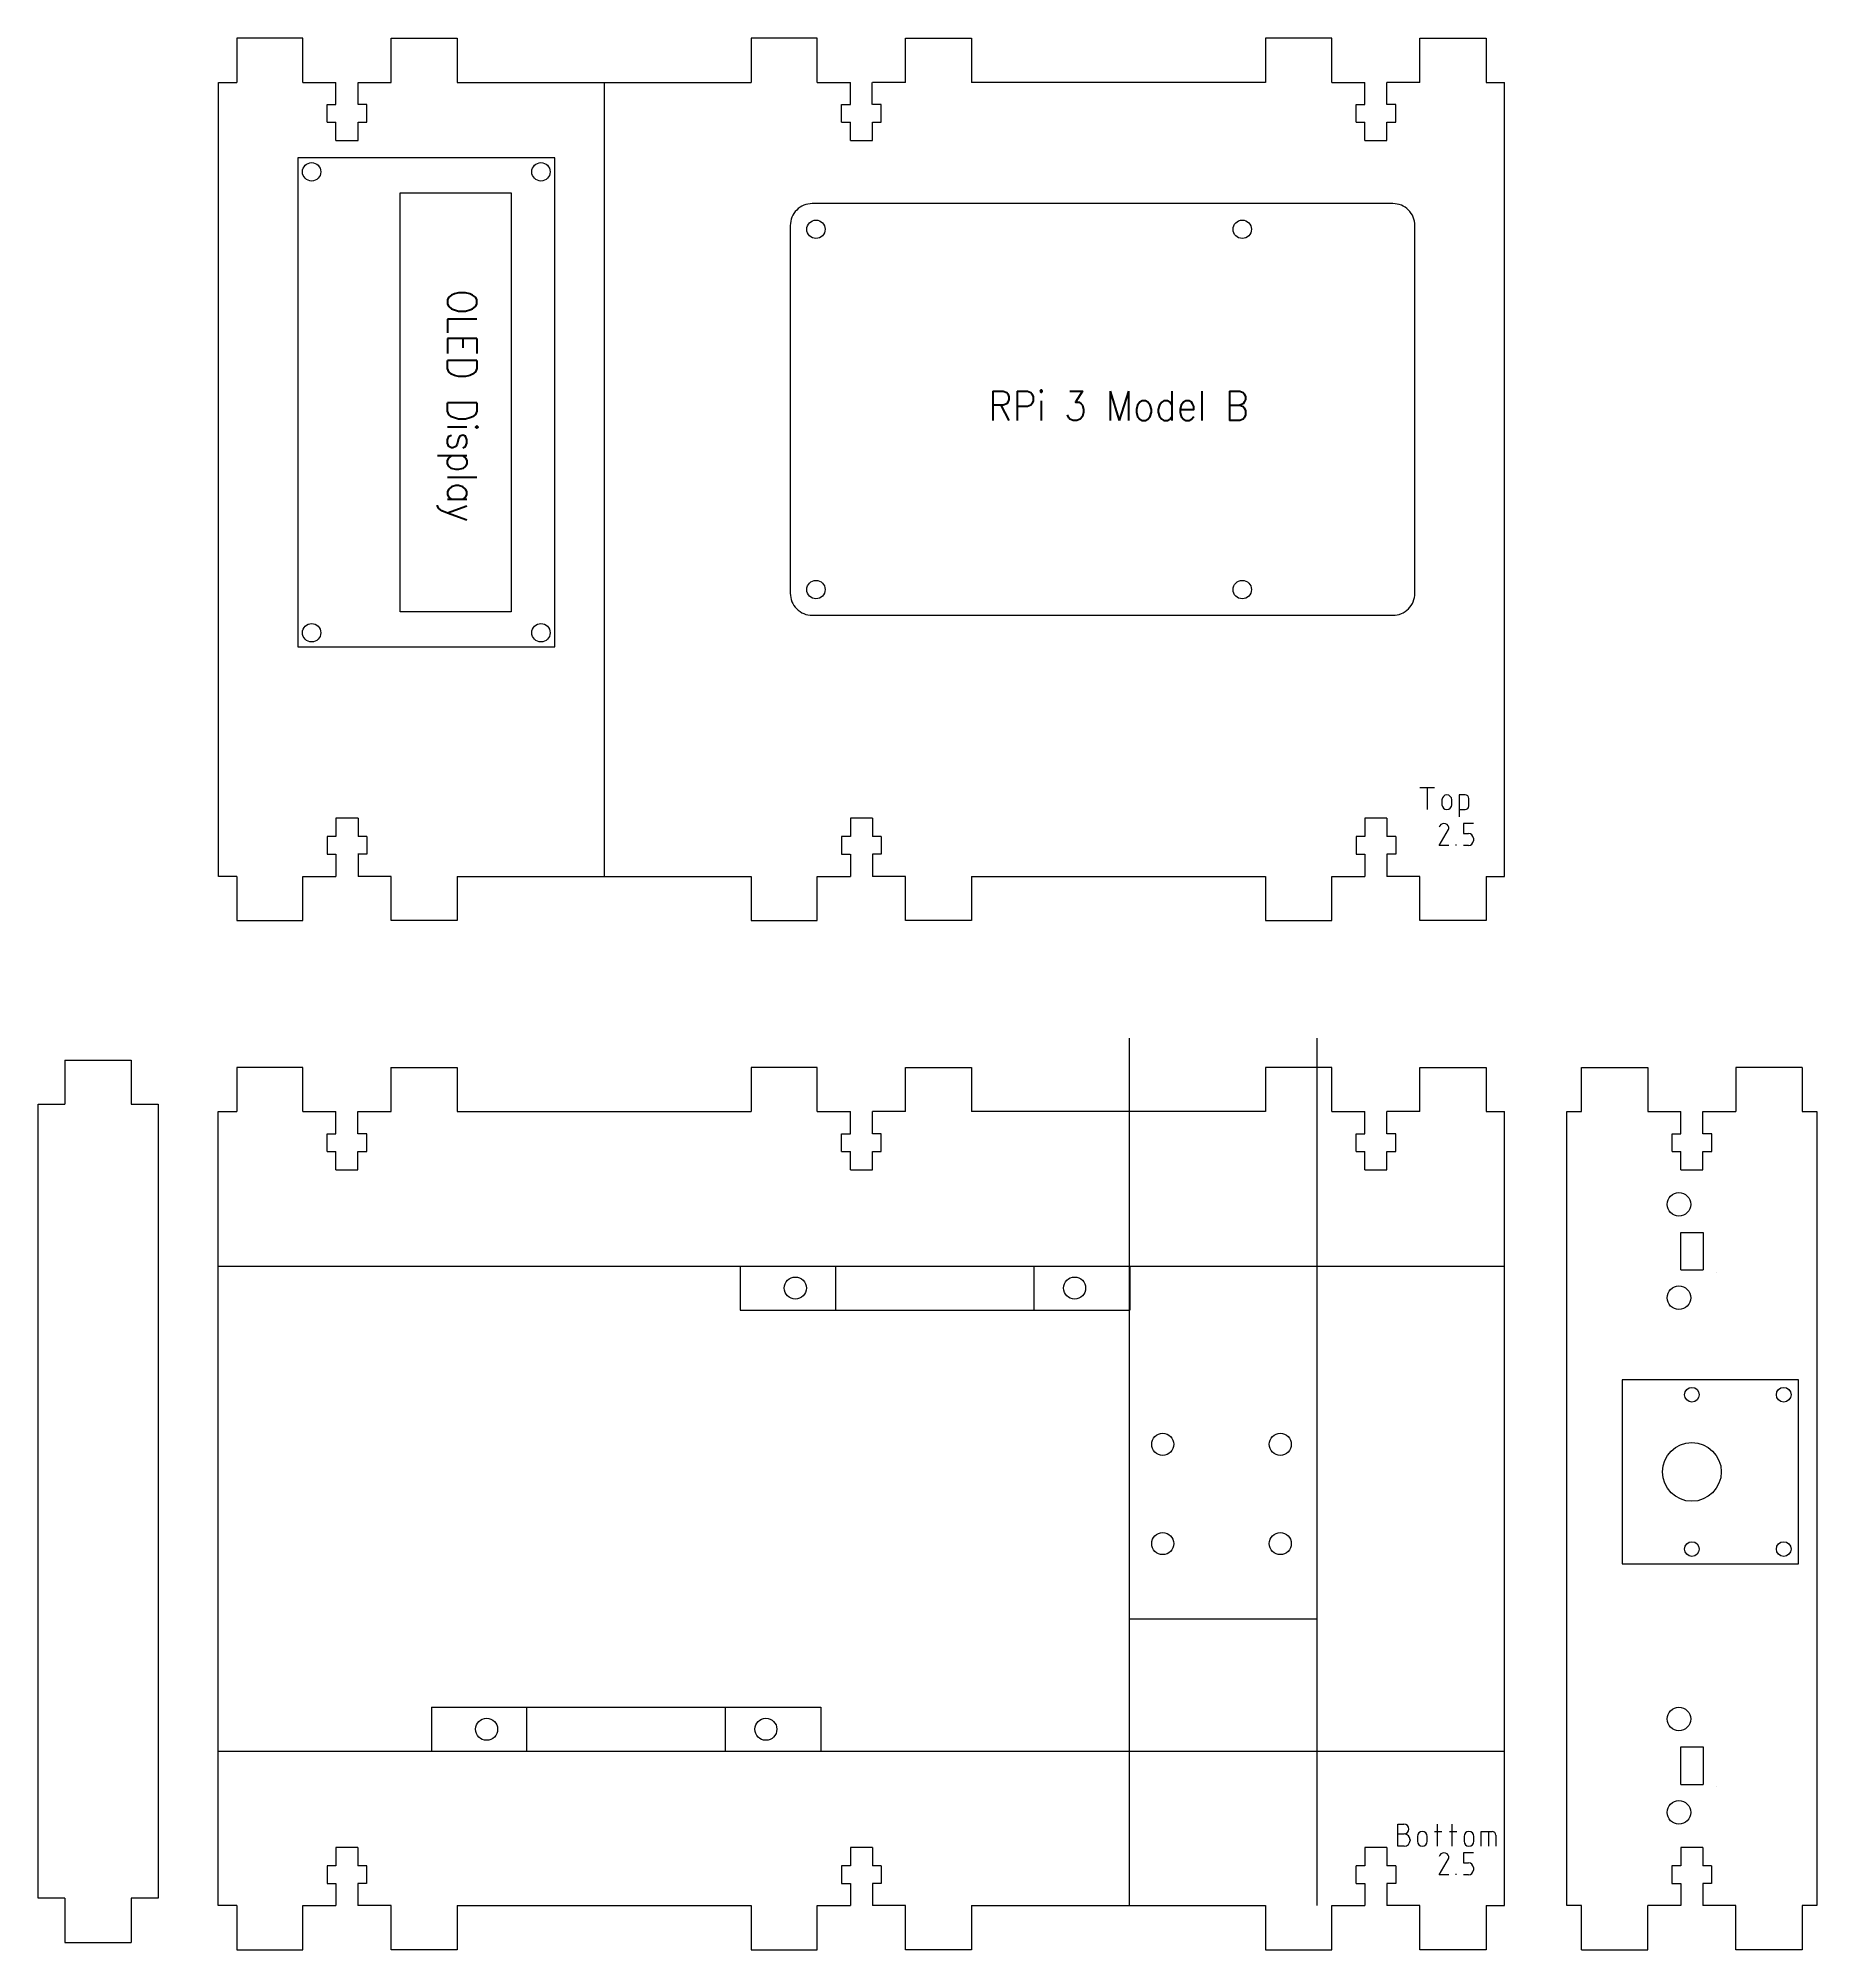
# Model space of a CAD drawing. Header units: millimetres. Extents: x -433 to 1405, y -416 to 1030.
# Drawn here: x 375.5 to 617.5, y 6 to 266 of the extents above; entities that cross this region are included whole.
import ezdxf

# ---------------------------------------------------------------- set-up
doc = ezdxf.new("R2010")
doc.units = ezdxf.units.MM
doc.layers.get('0').update_dxf_attribs({"lineweight": 25, "true_color": 0xffffff})
doc.styles.add('textstyle14', font='')
doc.styles.add('textstyle18', font='')
doc.styles.get('textstyle14').set_extended_font_data('Standard')
doc.styles.get('textstyle18').set_extended_font_data('Standard')

msp = doc.modelspace()

# ---------------------------------------------------------------- texts
at = {"color": 3, "true_color": 0x00ff00, "insert": (432.49, 216), "char_height": 1, "attachment_point": 5, "rotation": 270, "style": 'textstyle14'}
msp.add_mtext('\\H4;OLED Display', dxfattribs=at)
at = {"color": 3, "true_color": 0x00ff00, "insert": (522.49, 216), "char_height": 1, "attachment_point": 5, "style": 'textstyle18'}
msp.add_mtext('\\H4;RPi 3 Model B', dxfattribs=at)

# ---------------------------------------------------------------- linework, layer by layer
for p, q in [((411.5, 266), (402.5, 266)), ((402.5, 266), (402.5, 260)), ((411.5, 260), (411.5, 266)), ((423.49, 266), (432.49, 266)), ((423.5, 260), (423.5, 266)), ((432.49, 266), (432.49, 260)), ((481.49, 266), (472.49, 266)), ((472.49, 266), (472.49, 260)), ((481.49, 260), (481.49, 266)), ((493.49, 266), (502.49, 266)), ((493.49, 260), (493.49, 266)), ((502.49, 266), (502.49, 260)), ((551.49, 266), (542.49, 266)), ((542.49, 266), (542.49, 260)), ((551.49, 260), (551.49, 266)), ((563.49, 266), (572.49, 266)), ((563.49, 260), (563.49, 266)), ((572.49, 266), (572.49, 260)), ((400, 152), (400, 260)), ((400, 260), (402.5, 260)), ((411.5, 260), (416, 260)), ((416, 257), (416, 260)), ((419, 260), (423.5, 260)), ((419, 257), (419, 260)), ((432.49, 260), (452.49, 260)), ((452.49, 260), (452.49, 152)), ((452.49, 260), (472.49, 260)), ((481.49, 260), (485.99, 260)), ((485.99, 257), (485.99, 260)), ((488.97, 257), (488.97, 260)), ((493.49, 260), (488.99, 260)), ((542.49, 260), (502.49, 260)), ((551.49, 260), (555.99, 260)), ((555.99, 257), (555.99, 260)), ((558.99, 257), (558.99, 260)), ((563.49, 260), (558.99, 260)), ((572.49, 260), (574.99, 260)), ((574.99, 152), (574.99, 260)), ((414.8, 254.6), (414.8, 257)), ((414.8, 257), (416, 257)), ((420.2, 257), (419, 257)), ((420.2, 254.6), (420.2, 257)), ((484.79, 254.6), (484.79, 257)), ((484.79, 257), (485.99, 257)), ((490.19, 257), (488.99, 257)), ((490.19, 254.6), (490.19, 257)), ((554.79, 254.6), (554.79, 257)), ((554.79, 257), (555.99, 257)), ((560.19, 257), (558.99, 257)), ((560.19, 254.6), (560.19, 257)), ((414.8, 254.6), (416, 254.6)), ((416, 252.1), (416, 254.6)), ((419, 252.1), (419, 254.6)), ((419, 254.6), (420.2, 254.6)), ((484.79, 254.6), (485.99, 254.6)), ((485.99, 252.1), (485.99, 254.6)), ((488.99, 252.1), (488.99, 254.6)), ((488.99, 254.6), (490.19, 254.6)), ((554.79, 254.6), (555.99, 254.6)), ((555.99, 252.1), (555.99, 254.6)), ((558.99, 252.1), (558.99, 254.6)), ((558.99, 254.6), (560.19, 254.6)), ((416, 252.1), (419, 252.1)), ((485.99, 252.1), (488.99, 252.1)), ((555.99, 252.1), (558.99, 252.1)), ((416, 159.9), (416, 157.4)), ((419, 159.9), (416, 159.9)), ((419, 159.9), (419, 157.4)), ((485.99, 159.9), (485.99, 157.4)), ((488.99, 159.9), (485.99, 159.9)), ((488.99, 159.9), (488.99, 157.4)), ((555.99, 159.9), (555.99, 157.4)), ((558.99, 159.9), (555.99, 159.9)), ((558.99, 159.9), (558.99, 157.4)), ((416, 157.4), (414.8, 157.4)), ((414.8, 157.4), (414.8, 155)), ((420.2, 157.4), (419, 157.4)), ((420.19, 157.4), (420.19, 155)), ((485.99, 157.4), (484.79, 157.4)), ((484.79, 157.4), (484.79, 155)), ((490.19, 157.4), (488.99, 157.4)), ((490.19, 157.4), (490.19, 155)), ((555.99, 157.4), (554.79, 157.4)), ((554.79, 157.4), (554.79, 155)), ((560.19, 157.4), (558.99, 157.4)), ((560.19, 157.4), (560.19, 155)), ((414.8, 155), (416, 155)), ((416, 155), (416, 152)), ((420.19, 155), (418.99, 155)), ((419, 155), (419, 152)), ((484.77, 155), (485.97, 155)), ((485.99, 155), (485.99, 152)), ((488.99, 155), (488.99, 152)), ((490.19, 155), (488.99, 155)), ((554.79, 155), (555.99, 155)), ((555.99, 155), (555.99, 152)), ((558.99, 155), (558.99, 152)), ((560.19, 155), (558.99, 155)), ((402.5, 152), (400, 152)), ((402.5, 152), (402.5, 146)), ((411.5, 146), (411.5, 152)), ((411.5, 152), (416, 152)), ((423.5, 152), (419, 152)), ((423.5, 146), (423.5, 152)), ((432.5, 152), (432.5, 146)), ((432.5, 152), (452.49, 152)), ((452.49, 152), (472.49, 152)), ((472.49, 152), (472.49, 146)), ((481.49, 146), (481.49, 152)), ((481.49, 152), (485.99, 152)), ((493.49, 152), (488.99, 152)), ((493.49, 146), (493.49, 152)), ((502.49, 152), (502.49, 146)), ((502.49, 152), (542.49, 152)), ((542.49, 152), (542.49, 146)), ((551.49, 146), (551.49, 152)), ((551.49, 152), (555.99, 152)), ((563.49, 152), (558.99, 152)), ((563.49, 146), (563.49, 152)), ((572.49, 152), (572.49, 146)), ((572.49, 152), (574.99, 152)), ((402.5, 146), (411.5, 146)), ((432.5, 146), (423.5, 146)), ((472.49, 146), (481.49, 146)), ((502.49, 146), (493.49, 146)), ((542.49, 146), (551.49, 146)), ((572.49, 146), (563.49, 146)), ((379.11, 127), (379.11, 121)), ((379.11, 127), (388.11, 127)), ((388.11, 127), (388.11, 121)), ((411.49, 126), (402.49, 126)), ((402.49, 126), (402.49, 120)), ((411.49, 120), (411.49, 126)), ((423.47, 126), (432.47, 126)), ((423.49, 120), (423.49, 126)), ((432.47, 126), (432.47, 120)), ((481.49, 126), (472.49, 126)), ((472.49, 126), (472.49, 120)), ((481.49, 120), (481.49, 126)), ((493.49, 126), (502.49, 126)), ((493.49, 120), (493.49, 126)), ((502.49, 126), (502.49, 120)), ((551.49, 126), (542.49, 126)), ((542.49, 126), (542.49, 120)), ((551.49, 120), (551.49, 126)), ((563.49, 126), (572.49, 126)), ((563.49, 120), (563.49, 126)), ((572.49, 126), (572.49, 120)), ((585.49, 120), (585.49, 126)), ((585.49, 126), (594.49, 126)), ((594.49, 126), (594.49, 120)), ((615.49, 126), (606.49, 126)), ((606.49, 126), (606.49, 120)), ((615.49, 126), (615.49, 120)), ((375.49, 13), (375.49, 121)), ((375.49, 121), (379.11, 121)), ((388.11, 121), (391.79, 121)), ((391.79, 121), (391.79, 13)), ((399.99, 12), (399.99, 120)), ((399.99, 120), (402.49, 120)), ((411.49, 120), (415.99, 120)), ((415.99, 117), (415.99, 120)), ((418.99, 120), (423.49, 120)), ((418.99, 117), (418.99, 120)), ((432.47, 120), (472.47, 120)), ((481.49, 120), (485.99, 120)), ((485.99, 117), (485.99, 120)), ((488.99, 117), (488.99, 120)), ((493.49, 120), (488.99, 120)), ((542.49, 120), (502.49, 120)), ((551.49, 120), (555.99, 120)), ((555.99, 117), (555.99, 120)), ((558.99, 117), (558.99, 120)), ((563.49, 120), (558.99, 120)), ((572.49, 120), (574.99, 120)), ((574.99, 12), (574.99, 120)), ((583.49, 12), (583.49, 120)), ((583.49, 120), (585.49, 120)), ((594.49, 120), (598.99, 120)), ((598.99, 117), (598.99, 120)), ((601.99, 117), (601.99, 120)), ((601.99, 120), (606.49, 120)), ((615.49, 120), (617.49, 120)), ((617.49, 120), (617.49, 12)), ((414.79, 114.6), (414.79, 117)), ((414.79, 117), (415.99, 117)), ((420.19, 117), (418.99, 117)), ((420.19, 114.6), (420.19, 117)), ((484.79, 114.6), (484.79, 117)), ((484.79, 117), (485.99, 117)), ((490.19, 117), (488.99, 117)), ((490.19, 114.6), (490.19, 117)), ((554.79, 114.6), (554.79, 117)), ((554.79, 117), (555.99, 117)), ((560.19, 117), (558.99, 117)), ((560.19, 114.6), (560.19, 117)), ((597.79, 114.6), (597.79, 117)), ((597.79, 117), (598.99, 117)), ((603.19, 117), (601.99, 117)), ((603.19, 114.6), (603.19, 117)), ((414.79, 114.6), (415.99, 114.6)), ((415.99, 112.1), (415.99, 114.6)), ((418.99, 112.1), (418.99, 114.6)), ((418.99, 114.6), (420.19, 114.6)), ((484.79, 114.6), (485.99, 114.6)), ((485.99, 112.1), (485.99, 114.6)), ((488.99, 112.1), (488.99, 114.6)), ((488.99, 114.6), (490.19, 114.6)), ((554.79, 114.6), (555.99, 114.6)), ((555.99, 112.1), (555.99, 114.6)), ((558.99, 112.1), (558.99, 114.6)), ((558.99, 114.6), (560.19, 114.6)), ((597.79, 114.6), (598.99, 114.6)), ((598.99, 112.1), (598.99, 114.6)), ((601.99, 112.1), (601.99, 114.6)), ((601.99, 114.6), (603.19, 114.6)), ((415.99, 112.1), (418.99, 112.1)), ((485.99, 112.1), (488.99, 112.1)), ((555.99, 112.1), (558.99, 112.1)), ((598.99, 112.1), (601.99, 112.1)), ((598.99, 103.58), (602.03, 103.58)), ((598.99, 98.5), (598.99, 103.58)), ((602.03, 103.58), (602.03, 98.5)), ((484, 93), (484, 99)), ((484, 99), (511, 99)), ((511, 93), (511, 99)), ((598.99, 98.5), (602.03, 98.5)), ((603.89, 98.15), (603.89, 98.15)), ((484, 93), (511, 93)), ((441.99, 33), (441.99, 39)), ((441.99, 39), (468.99, 39)), ((468.99, 33), (468.99, 39)), ((441.99, 33), (468.99, 33)), ((598.99, 33.58), (602.03, 33.58)), ((598.99, 28.5), (598.99, 33.58)), ((602.03, 33.58), (602.03, 28.5)), ((598.99, 28.5), (602.03, 28.5)), ((603.89, 28.15), (603.89, 28.15)), ((415.99, 19.9), (415.99, 17.4)), ((418.99, 19.9), (415.99, 19.9)), ((418.99, 19.9), (418.99, 17.4)), ((485.99, 19.9), (485.99, 17.4)), ((488.99, 19.9), (485.99, 19.9)), ((488.99, 19.9), (488.99, 17.4)), ((555.99, 19.9), (555.99, 17.4)), ((558.99, 19.9), (555.99, 19.9)), ((558.99, 19.9), (558.99, 17.4)), ((598.97, 19.9), (598.97, 17.4)), ((601.97, 19.9), (598.97, 19.9)), ((601.97, 19.9), (601.97, 17.4)), ((415.99, 17.4), (414.79, 17.4)), ((414.79, 17.4), (414.79, 15)), ((420.19, 17.4), (418.99, 17.4)), ((420.17, 17.4), (420.17, 15)), ((485.99, 17.4), (484.79, 17.4)), ((484.79, 17.4), (484.79, 15)), ((490.19, 17.4), (488.99, 17.4)), ((490.19, 17.4), (490.19, 15)), ((554.77, 17.4), (554.77, 15)), ((555.99, 17.4), (554.79, 17.4)), ((560.19, 17.4), (558.99, 17.4)), ((560.19, 17.4), (560.19, 15)), ((598.97, 17.4), (597.77, 17.4)), ((597.77, 17.4), (597.77, 15)), ((603.17, 17.4), (601.97, 17.4)), ((603.17, 17.4), (603.17, 15)), ((379.11, 13), (375.49, 13)), ((379.11, 13), (379.11, 7)), ((391.79, 13), (388.11, 13)), ((388.11, 13), (388.11, 7)), ((414.79, 15), (415.99, 15)), ((415.99, 15), (415.99, 12)), ((420.17, 15), (418.97, 15)), ((418.99, 15), (418.99, 12)), ((484.79, 15), (485.99, 15)), ((485.99, 15), (485.99, 12)), ((488.99, 15), (488.99, 12)), ((490.19, 15), (488.99, 15)), ((554.79, 15), (555.99, 15)), ((555.99, 15), (555.99, 12)), ((558.99, 15), (558.99, 12)), ((560.19, 15), (558.99, 15)), ((597.77, 15), (598.97, 15)), ((598.97, 15), (598.99, 12)), ((603.17, 15), (601.97, 15)), ((601.99, 15), (601.99, 12)), ((402.49, 12), (399.99, 12)), ((402.49, 12), (402.49, 6)), ((411.49, 6), (411.49, 12)), ((411.49, 12), (415.99, 12)), ((423.49, 12), (418.99, 12)), ((423.49, 6), (423.49, 12)), ((432.49, 12), (432.49, 6)), ((432.49, 12), (472.49, 12)), ((472.49, 12), (472.49, 6)), ((481.49, 6), (481.49, 12)), ((481.49, 12), (485.99, 12)), ((493.49, 12), (488.99, 12)), ((493.49, 6), (493.49, 12)), ((502.49, 12), (502.49, 6)), ((502.49, 12), (542.49, 12)), ((542.49, 12), (542.49, 6)), ((551.49, 6), (551.49, 12)), ((551.49, 12), (555.99, 12)), ((563.49, 12), (558.99, 12)), ((563.49, 6), (563.49, 12)), ((572.49, 12), (572.49, 6)), ((572.49, 12), (574.99, 12)), ((585.49, 12), (583.49, 12)), ((585.49, 6), (585.49, 12)), ((594.49, 6), (594.49, 12)), ((598.99, 12), (594.49, 12)), ((606.49, 12), (601.99, 12)), ((606.49, 6), (606.49, 12)), ((615.49, 12), (615.49, 6)), ((617.49, 12), (615.49, 12)), ((379.11, 7), (388.11, 7)), ((402.49, 6), (411.49, 6)), ((432.49, 6), (423.49, 6)), ((472.49, 6), (481.49, 6)), ((502.49, 6), (493.49, 6)), ((542.49, 6), (551.49, 6)), ((572.49, 6), (563.49, 6)), ((585.49, 6), (594.49, 6)), ((615.49, 6), (606.49, 6))]:
    msp.add_line(p, q)
at = {"color": 3, "true_color": 0x00ff00}
for p, q in [((410.79, 249.73), (410.79, 183.23)), ((445.79, 249.73), (410.79, 249.73)), ((445.79, 183.23), (445.79, 249.73)), ((424.74, 187.98), (424.74, 244.98)), ((424.74, 244.98), (439.84, 244.98)), ((439.84, 244.98), (439.84, 187.98)), ((439.84, 187.98), (424.74, 187.98)), ((410.79, 183.23), (445.79, 183.23)), ((523.99, 12), (523.99, 130)), ((549.49, 12), (549.49, 130)), ((399.99, 99), (574.99, 99)), ((470.99, 99), (483.99, 99)), ((471, 99), (471, 93)), ((510.99, 99), (523.99, 99)), ((524, 99), (524, 93)), ((471, 93), (484, 93)), ((511, 93), (524, 93)), ((590.99, 83.5), (590.99, 58.5)), ((614.99, 83.5), (590.99, 83.5)), ((614.99, 58.5), (614.99, 83.5)), ((590.99, 58.5), (614.99, 58.5)), ((523.99, 51), (549.49, 51)), ((428.99, 39), (441.99, 39)), ((428.99, 39), (428.99, 33)), ((468.99, 39), (481.99, 39)), ((481.99, 39), (481.99, 33)), ((399.99, 33), (574.99, 33)), ((428.96, 33), (441.96, 33)), ((468.96, 33), (481.96, 33))]:
    msp.add_line(p, q, dxfattribs=at)
at = {"color": 5, "true_color": 0x0000ff}
for p, q in [((563.49, 164.08), (565.49, 164.08)), ((564.49, 164.08), (564.49, 161.08)), ((566.49, 162.41), (566.49, 161.75)), ((567.82, 161.75), (567.82, 162.41)), ((569.65, 163.08), (568.82, 163.08)), ((568.82, 163.08), (568.82, 160.08)), ((570.15, 161.58), (570.15, 162.58)), ((567.41, 158.68), (567.41, 158.68)), ((568.82, 161.08), (569.65, 161.08)), ((569.43, 159.18), (569.43, 157.84)), ((570.76, 159.18), (569.43, 159.18)), ((566.1, 156.18), (567.38, 158.39)), ((567.43, 156.18), (566.1, 156.18)), ((567.38, 158.39), (567.38, 158.39)), ((568.43, 156.18), (568.43, 156.34)), ((569.43, 157.84), (570.1, 157.84)), ((570.1, 156.18), (569.43, 156.18)), ((570.76, 157.18), (570.76, 156.84)), ((560.49, 23.08), (561.32, 23.08)), ((560.49, 20.08), (560.49, 23.08)), ((560.49, 21.75), (561.35, 21.75)), ((562.15, 20.95), (562.15, 20.88)), ((563.15, 21.41), (563.15, 20.75)), ((564.49, 20.75), (564.49, 21.41)), ((565.49, 22.08), (566.49, 22.08)), ((565.82, 23.08), (565.82, 20.08)), ((567.49, 22.08), (568.49, 22.08)), ((567.82, 23.08), (567.82, 20.08)), ((569.49, 21.41), (569.49, 20.75)), ((570.82, 20.75), (570.82, 21.41)), ((571.82, 20.08), (571.82, 22.08)), ((571.82, 22.08), (573.32, 22.08)), ((572.82, 22.08), (572.82, 20.08)), ((573.82, 21.58), (573.82, 20.08)), ((561.35, 20.08), (560.49, 20.08)), ((566.1, 16.18), (567.38, 18.39)), ((567.38, 18.39), (567.38, 18.39)), ((567.41, 18.68), (567.41, 18.68)), ((570.76, 19.18), (569.43, 19.18)), ((569.43, 19.18), (569.43, 17.84)), ((567.43, 16.18), (566.1, 16.18)), ((568.43, 16.18), (568.43, 16.34)), ((569.43, 17.84), (570.1, 17.84)), ((570.1, 16.18), (569.43, 16.18)), ((570.76, 17.18), (570.76, 16.84))]:
    msp.add_line(p, q, dxfattribs=at)
at = {"color": 3, "true_color": 0x00ff00}
msp.add_lwpolyline([(480.81, 187.51), (559.81, 187.51, 0.414214), (562.81, 190.51), (562.81, 240.51, 0.414214), (559.81, 243.51), (480.81, 243.51, 0.414214), (477.81, 240.51), (477.81, 190.51, 0.414214)], format="xyb", close=True, dxfattribs=at)
for centre, radius in [((412.69, 247.83), 1.25), ((443.89, 247.83), 1.25), ((481.31, 240.01), 1.25), ((539.31, 240.01), 1.25), ((481.31, 191.01), 1.25), ((539.31, 191.01), 1.25), ((412.69, 185.13), 1.25), ((443.89, 185.13), 1.25), ((598.73, 107.39), 1.6), ((478.5, 96), 1.5), ((516.5, 96), 1.5), ((598.73, 94.69), 1.6), ((600.49, 81.5), 1), ((612.99, 81.5), 1), ((528.49, 74.75), 1.5), ((544.49, 74.75), 1.5), ((600.49, 71), 4), ((528.49, 61.25), 1.5), ((544.49, 61.25), 1.5), ((600.49, 60.5), 1), ((612.99, 60.5), 1), ((436.49, 36), 1.5), ((474.49, 36), 1.5), ((598.73, 37.39), 1.6), ((598.73, 24.69), 1.6)]:
    msp.add_circle(centre, radius)
at = {"color": 5, "true_color": 0x0000ff}
for points in [[(567.15, 163.08), (566.78, 163.08), (566.49, 162.78), (566.49, 162.41)], [(566.49, 161.75), (566.49, 161.38), (566.78, 161.08), (567.15, 161.08)], [(567.82, 162.41), (567.82, 162.78), (567.52, 163.08), (567.15, 163.08)], [(567.15, 161.08), (567.52, 161.08), (567.82, 161.38), (567.82, 161.75)], [(570.15, 162.58), (570.15, 162.86), (569.93, 163.08), (569.65, 163.08)], [(569.65, 161.08), (569.93, 161.08), (570.15, 161.3), (570.15, 161.58)], [(566.76, 159.18), (566.45, 159.18), (566.19, 158.97), (566.12, 158.68)], [(567.41, 158.68), (567.33, 158.97), (567.07, 159.18), (566.76, 159.18)], [(567.43, 158.56), (567.43, 158.6), (567.42, 158.64), (567.41, 158.68)], [(567.38, 158.39), (567.41, 158.44), (567.43, 158.5), (567.43, 158.56)], [(570.76, 157.18), (570.76, 157.55), (570.46, 157.84), (570.1, 157.84)], [(570.1, 156.18), (570.46, 156.18), (570.76, 156.48), (570.76, 156.84)], [(561.99, 22.41), (561.99, 22.78), (561.69, 23.08), (561.32, 23.08)], [(561.32, 21.75), (561.69, 21.75), (561.99, 22.05), (561.99, 22.41)], [(562.15, 20.95), (562.15, 21.39), (561.79, 21.75), (561.35, 21.75)], [(561.35, 20.08), (561.79, 20.08), (562.15, 20.44), (562.15, 20.88)], [(563.82, 22.08), (563.45, 22.08), (563.15, 21.78), (563.15, 21.41)], [(564.49, 21.41), (564.49, 21.78), (564.19, 22.08), (563.82, 22.08)], [(570.15, 22.08), (569.78, 22.08), (569.49, 21.78), (569.49, 21.41)], [(570.82, 21.41), (570.82, 21.78), (570.52, 22.08), (570.15, 22.08)], [(573.82, 21.58), (573.82, 21.86), (573.59, 22.08), (573.32, 22.08)], [(563.15, 20.75), (563.15, 20.38), (563.45, 20.08), (563.82, 20.08)], [(563.82, 20.08), (564.19, 20.08), (564.49, 20.38), (564.49, 20.75)], [(566.76, 19.18), (566.45, 19.18), (566.19, 18.97), (566.12, 18.68)], [(567.41, 18.68), (567.33, 18.97), (567.07, 19.18), (566.76, 19.18)], [(567.38, 18.39), (567.41, 18.44), (567.43, 18.5), (567.43, 18.56)], [(567.43, 18.56), (567.43, 18.6), (567.42, 18.64), (567.41, 18.68)], [(569.49, 20.75), (569.49, 20.38), (569.78, 20.08), (570.15, 20.08)], [(570.15, 20.08), (570.52, 20.08), (570.82, 20.38), (570.82, 20.75)], [(570.76, 17.18), (570.76, 17.55), (570.46, 17.84), (570.1, 17.84)], [(570.1, 16.18), (570.46, 16.18), (570.76, 16.48), (570.76, 16.84)]]:
    msp.add_open_spline(points, degree=3, dxfattribs=at)

msp.set_redraw_order([(e.dxf.handle, doc.entitydb.next_handle()) for e in msp.query("TEXT MTEXT ATTDEF DIMENSION ARC_DIMENSION")])  # texts and dimensions are drawn at this point

doc.saveas('drawing.dxf')
